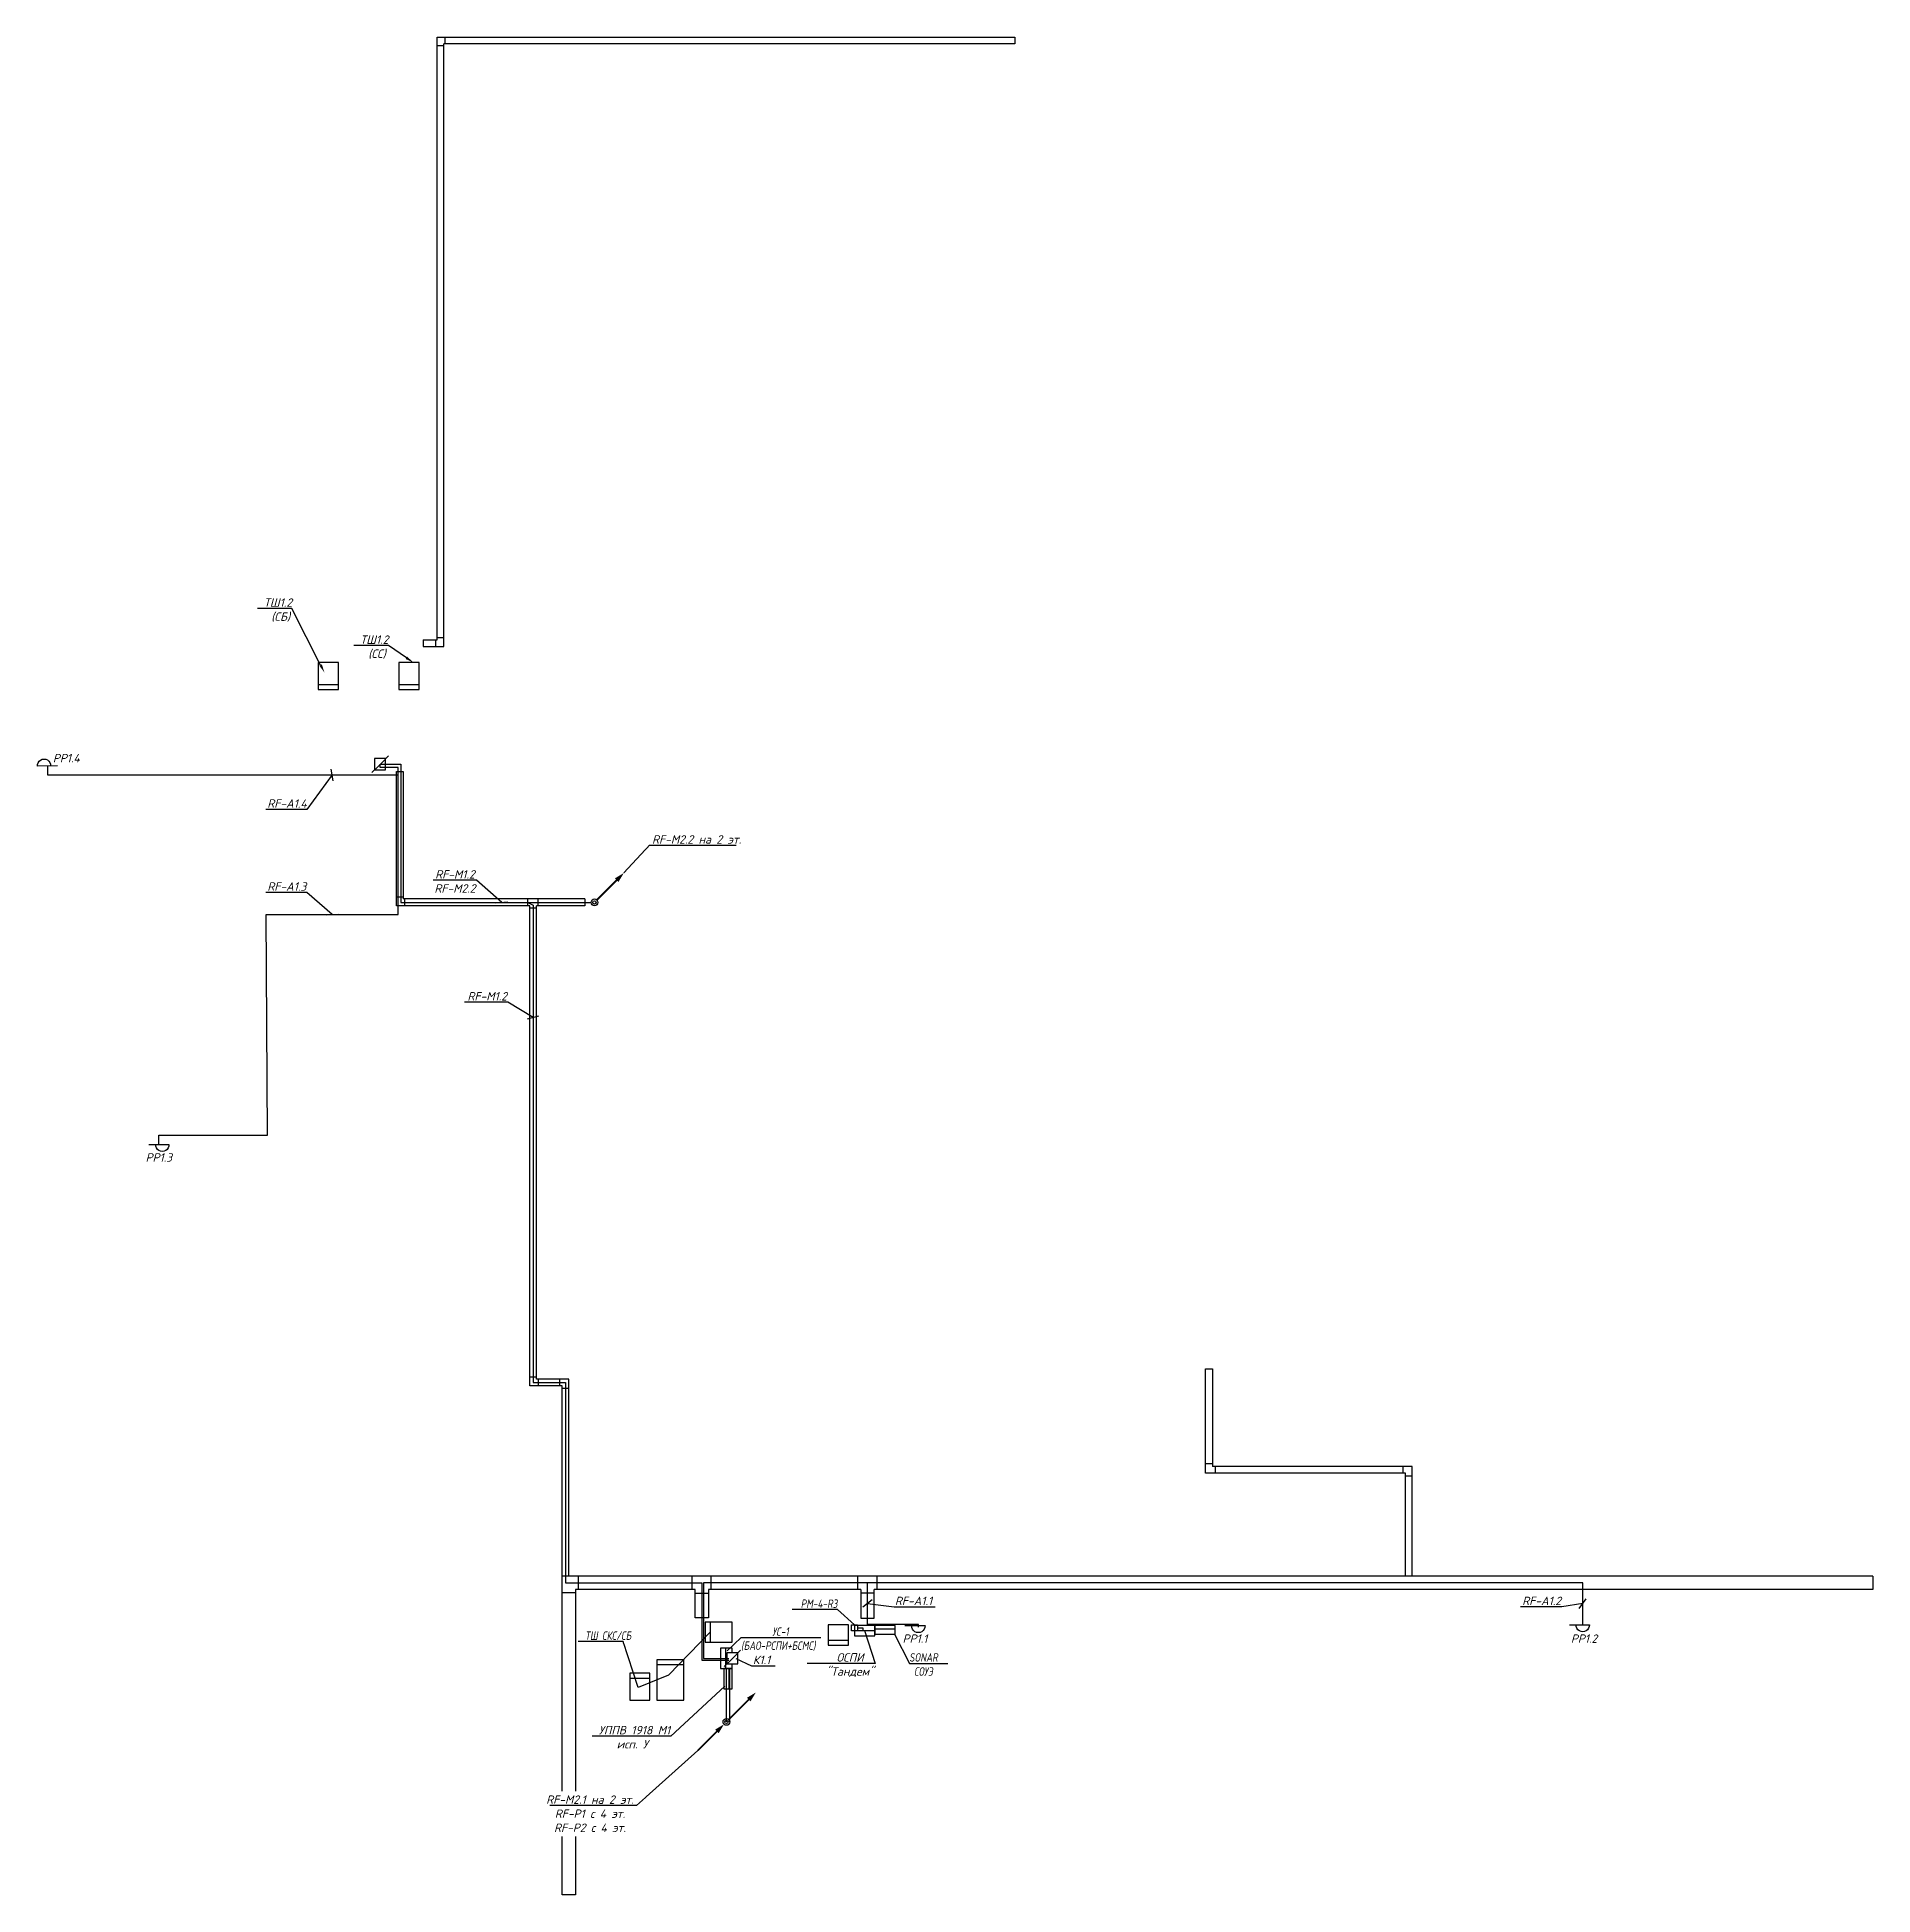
# Model space of a CAD drawing. Header units: millimetres. Extents: x 6978 to 1314263, y -121816 to 20667.
# Drawn here: x 301189 to 355555, y -120644 to -65611 of the extents above; entities that cross this region are included whole.
import ezdxf
from ezdxf import colors
from ezdxf.entities.mleader import LeaderData, LeaderLine
from ezdxf.math import Vec2, Vec3

# ---------------------------------------------------------------- set-up
doc = ezdxf.new("R2010")
doc.units = ezdxf.units.MM
doc.set_wipeout_variables(frame=1)
for name, color, linetype, lineweight in [('Радио', 5, 'Continuous', 30), ('РФ_Каб.Абонентский', 3, 'Continuous', 30), ('РФ_Каб.Магистраль', 1, 'Continuous', 30), ('РФ_Каб.Распределтельный', 4, 'Continuous', 30), ('РФ_Розетка', 6, 'Continuous', 30), ('РФ_ТШ', 5, 'Continuous', 30), ('СС Текст', 7, 'Continuous', 25), ('СС_СКК_Лоток', 54, 'Continuous', 30), ('Текст Радио', 7, 'Continuous', 20)]:
    doc.layers.add(name, color=color, linetype=linetype, lineweight=lineweight)
doc.layers.add('СКС_ТШ', color=7, linetype='Continuous')
doc.layers.add('СОУЭ_Оборуд.', color=7, linetype='Continuous')
doc.styles.add('ISOCPEUR', font='isocpeui.ttf', dxfattribs={"height": 2.5})

msp = doc.modelspace()

# ---------------------------------------------------------------- texts
at = {"layer": 'СОУЭ_Оборуд.', "char_height": 250, "width": 594.035, "attachment_point": 5, "style": 'ISOCPEUR'}
for s, insert in [('РР1.4', (302053.8, -86967.3)), ('РР1.3', (304793.3, -98799.8)), ('РР1.1', (327186.8, -113053.7)), ('РР1.2', (347002.4, -113053.7))]:
    msp.add_mtext(s, dxfattribs=dict(at, insert=insert))

# ---------------------------------------------------------------- blocks, each defined once
blk = doc.blocks.new('*U279')
at = {"color": 0, "const_width": 0.5}
blk.add_lwpolyline([(0.71, 0.71), (6.59, 6.59)], dxfattribs=at)
at = {"color": 0}
blk.add_lwpolyline([(8.71, 8.71, 0, 1.5, 0), (6.59, 6.59, 2, 2, 0)], format="xyseb", dxfattribs=at)
for radius in [1, 0.5]:
    blk.add_circle((0, 0), radius, dxfattribs=at)
blk = doc.blocks.new('*U281')
at = {"color": 0}
blk.add_lwpolyline([(-0.71, -0.71, 0, 1.5, 0), (-2.83, -2.83, 2, 2, 0)], format="xyseb", dxfattribs=at)
at = {"color": 0, "const_width": 0.5}
blk.add_lwpolyline([(-8.5, -8.5), (-2.83, -2.83)], dxfattribs=at)
at = {"color": 0}
for radius in [1, 0.5]:
    blk.add_circle((0, 0), radius, dxfattribs=at)
blk = doc.blocks.new('_None')
blk = doc.blocks.new('1й этаж лоток')
at = {"layer": 'СС_СКК_Лоток', "color": 0}
for p, q in [((313033, -83464), (313033, -65611)), ((313033, -65611), (330140, -65611)), ((313233, -65872), (313033, -65872)), ((330140, -65811), (313233, -65811)), ((313233, -83664), (313233, -65811)), ((313276, -65811), (313276, -65611)), ((330140, -65611), (330140, -65811)), ((312624, -83464), (313033, -83464)), ((312624, -83464), (312624, -83664)), ((312983, -83464), (312983, -83664)), ((313033, -83397), (313233, -83397)), ((312624, -83664), (313233, -83664)), ((311832, -91342), (311832, -87368)), ((311832, -87368), (312032, -87368)), ((312032, -87368), (312032, -91142)), ((312032, -91084), (311832, -91084)), ((315779, -91342), (311832, -91342)), ((315731, -91142), (312032, -91142)), ((312070, -91142), (312070, -91342)), ((315722, -91342), (315722, -91142)), ((317414, -91142), (315731, -91142)), ((315779, -105563), (315779, -91342)), ((315979, -105363), (315979, -91342)), ((317414, -91342), (315979, -91342)), ((316029, -91342), (316029, -91142)), ((317414, -91142), (317414, -91342)), ((315779, -91401), (315979, -91401)), ((335795, -108153), (335795, -105058)), ((335795, -105058), (335995, -105058)), ((335995, -105058), (335995, -107953)), ((315979, -105307), (315779, -105307)), ((316736, -105563), (315779, -105563)), ((316936, -105363), (315979, -105363)), ((316027, -105363), (316027, -105563)), ((316673, -105563), (316673, -105363)), ((316736, -111200), (316736, -105563)), ((316736, -105630), (316936, -105630)), ((316936, -111200), (316936, -105363)), ((335995, -107878), (335795, -107878)), ((341714, -108153), (335795, -108153)), ((341914, -107953), (335995, -107953)), ((336081, -107953), (336081, -108153)), ((341646, -108153), (341646, -107953)), ((341714, -111200), (341714, -108153)), ((341714, -108236), (341914, -108236)), ((341914, -111200), (341914, -107953)), ((316736, -120644), (316736, -111200)), ((355555, -111200), (316736, -111200)), ((317136, -111695), (316736, -111695)), ((320675, -111600), (317136, -111600)), ((317136, -111600), (317136, -120644)), ((317218, -111600), (317218, -111200)), ((320592, -111600), (320592, -111200)), ((320675, -112442), (320675, -111600)), ((320675, -111709), (321075, -111709)), ((325583, -111600), (321075, -111600)), ((321075, -111600), (321075, -112442)), ((321152, -111600), (321152, -111200)), ((325491, -111600), (325491, -111200)), ((325583, -111600), (325583, -112443)), ((325583, -111695), (325983, -111695)), ((355555, -111600), (325983, -111600)), ((325983, -112443), (325983, -111600)), ((326064, -111600), (326064, -111200)), ((355555, -111200), (355555, -111600)), ((321075, -112442), (320675, -112442)), ((325583, -112443), (325983, -112443)), ((317136, -120644), (316736, -120644))]:
    blk.add_line(p, q, dxfattribs=at)
blk = doc.blocks.new('*U168')
at = {"color": 0, "lineweight": 30}
blk.add_lwpolyline([(300, 0), (300, 800), (-300, 800), (-300, 0)], close=True, dxfattribs=at)
blk.add_lwpolyline([(300, 650), (-300, 650)], dxfattribs=at)
blk = doc.blocks.new('*U169')
at = {"color": 0, "lineweight": 30}
blk.add_lwpolyline([(400, 0), (400, 1200), (-400, 1200), (-400, 0)], close=True, dxfattribs=at)
blk.add_lwpolyline([(400, 1050), (-400, 1050)], dxfattribs=at)
blk = doc.blocks.new('*U170')
at = {"color": 0, "lineweight": 30}
blk.add_lwpolyline([(600, 0), (600, 600), (0, 600), (0, 0)], close=True, dxfattribs=at)
blk.add_lwpolyline([(600, 450), (0, 450)], dxfattribs=at)
blk = doc.blocks.new('Радио розетка')
at = {"layer": 'РФ_Розетка'}
blk.add_line((0, 0), (594, 0), dxfattribs=at)
blk.add_ellipse((398, 12), major_axis=(139, 139), ratio=1, start_param=5.436911, end_param=8.700256, dxfattribs=at)
blk = doc.blocks.new('*U277')
at = {"color": 0, "lineweight": 30}
blk.add_lwpolyline([(600, 0), (600, 350), (0, 350), (0, 0)], close=True, dxfattribs=at)
blk.add_lwpolyline([(600, 200), (0, 200)], dxfattribs=at)
blk = doc.blocks.new('*U276')
at = {"color": 0, "lineweight": 30}
blk.add_lwpolyline([(600, 0), (600, 250), (0, 250), (0, 0)], close=True, dxfattribs=at)
blk.add_lwpolyline([(600, 100), (0, 100)], dxfattribs=at)
blk = doc.blocks.new('A$Cc576eae1')
at = {"lineweight": 30}
blk.add_wipeout([(-164, 164), (164, 164), (164, -164), (-164, -164)], dxfattribs=at)
at = {"layer": 'Радио'}
for points in [[(245, 245), (-245, -245)], [(-164, -164), (164, -164), (164, 164), (-164, 164), (-164, -164)]]:
    blk.add_lwpolyline(points, dxfattribs=at)
blk = doc.blocks.new('*U288')
at = {"color": 0, "lineweight": 30}
blk.add_lwpolyline([(600, 0), (600, 300), (0, 300), (0, 0)], close=True, dxfattribs=at)
blk.add_lwpolyline([(600, 150), (0, 150)], dxfattribs=at)
blk = doc.blocks.new('_Oblique')
at = {"color": 0, "linetype": 'ByBlock', "lineweight": -2}
blk.add_line((-0.5, -0.5), (0.5, 0.5), dxfattribs=at)

# ---------------------------------------------------------------- linework, layer by layer
at = {"layer": 'РФ_Каб.Магистраль'}
msp.add_lwpolyline([(311345.5, -87147.5), (311957.2, -87147.5), (311957.2, -91242.2), (317564.7, -91242.2)], dxfattribs=at)
at = {"layer": 'РФ_ТШ', "color": 1, "lineweight": 30, "true_color": 0xf50000}
msp.add_lwpolyline([(325311.2, -112642.5), (325484.7, -112642.5), (325484.7, -112821.7), (325311.2, -112821.7)], close=True, dxfattribs=at)
msp.add_lwpolyline([(325484.7, -112732.1), (325646.1, -112732.1), (325646.1, -112817.5)], dxfattribs=at)

# ---------------------------------------------------------------- block references
at = {"layer": 'РФ_Розетка', "xscale": -1}
for p, rotation in [((301790, -87201.6), 0.606944597830168), ((304496.3, -98413.5), 180), ((326889.7, -112667.5), 180), ((346566.8, -112642.5), 180)]:
    msp.add_blockref('Радио розетка', p, dxfattribs=dict(at, rotation=rotation))
at = {"layer": 'РФ_ТШ', "lineweight": 30}
for name, p, rotation in [('*U288', (325996.1, -112667.5), 180), ('*U277', (321776.3, -113938.5), 89.99999999999999), ('*U276', (321776.3, -114538.5), 89.99999999999999)]:
    msp.add_blockref(name, p, dxfattribs=dict(at, rotation=rotation))
at = {"layer": 'РФ_ТШ', "color": 3, "lineweight": 30, "rotation": 180}
msp.add_blockref('*U276', (326596.1, -112667.5), dxfattribs=at)
at = {"layer": 'СКС_ТШ', "color": 251, "lineweight": 30, "true_color": 0x636466}
for name, p, rotation in [('*U168', (309809.5, -84137.5), 180), ('*U168', (312203.7, -84137.5), 180), ('*U168', (321773.7, -112862.5), 90), ('*U170', (325215.4, -112644.9), 180)]:
    msp.add_blockref(name, p, dxfattribs=dict(at, rotation=rotation))
for name, p in [('*U169', (319938.6, -114881.4)), ('*U168', (319038.6, -114881.4))]:
    msp.add_blockref(name, p, dxfattribs=at)
at = {"layer": 'СС_СКК_Лоток'}
msp.add_blockref('1й этаж лоток', (0, 0), dxfattribs=at)
at = {"layer": 'СС_СКК_Лоток', "xscale": 100, "yscale": 100, "zscale": 100}
for name, p in [('*U279', (317694.7, -91242.2)), ('*U279', (321602.3, -115520.8)), ('*U281', (321602.3, -115520.8))]:
    msp.add_blockref(name, p, dxfattribs=at)

msp.set_redraw_order([(e.dxf.handle, doc.entitydb.next_handle()) for e in msp.query("TEXT MTEXT ATTDEF DIMENSION ARC_DIMENSION")])  # texts and dimensions are drawn at this point

# ---------------------------------------------------------------- leaders
at = {"layer": 'СС Текст', "color": 7, "lineweight": 0}
ml = msp.add_multileader_mtext('Standard', dxfattribs=at)
ml.set_content('{\\C256;RF-А1.4}', color=7, style='ISOCPEUR')
ml.set_leader_properties()
ml.set_arrow_properties(name='OBLIQUE')
ml.build(insert=Vec2(0, 0))
ml.multileader.update_dxf_attribs({"has_dogleg": 0, "text_left_attachment_type": 6, "text_right_attachment_type": 6, "dogleg_length": 100, "arrow_head_size": 250})
ctx = ml.context
ctx.base_point, ctx.char_height, ctx.arrow_head_size, ctx.landing_gap_size, ctx.plane_origin = Vec3(307999.8, -88488.7), 250, 250, 0, Vec3(320914.6, -91871.9)
ctx.left_attachment, ctx.right_attachment, ctx.text_align_type = 6, 6, 1
notes = []
notes.append((ctx, [(0, (1, 1, 0), (309277.3, -88488.7), (-1, 0), 100, [(0, [(309925.8, -87467.5)], 0, [])])]))
ctx.mtext.insert, ctx.mtext.width, ctx.mtext.alignment, ctx.mtext.flow_direction = Vec3(308588.5, -88188.7), 1991.197, 2, 5
ml = msp.add_multileader_mtext('Standard', dxfattribs=at)
ml.set_content('{\\C256;RF-А1.3}', color=7, style='ISOCPEUR')
ml.set_leader_properties()
ml.set_arrow_properties(name='OBLIQUE')
ml.build(insert=Vec2(0, 0))
ml.multileader.update_dxf_attribs({"has_dogleg": 0, "text_left_attachment_type": 6, "text_right_attachment_type": 6, "dogleg_length": 100, "arrow_head_size": 250})
ctx = ml.context
ctx.base_point, ctx.char_height, ctx.arrow_head_size, ctx.landing_gap_size, ctx.plane_origin = Vec3(307990.3, -90948.3), 250, 250, 0, Vec3(320914.6, -94331.5)
ctx.left_attachment, ctx.right_attachment, ctx.text_align_type = 6, 6, 1
notes.append((ctx, [(0, (1, 1, 0), (309277.3, -90948.3), (-1, 0), 100, [(0, [(309925.8, -91602.5)], 0, [])])]))
ctx.mtext.insert, ctx.mtext.width, ctx.mtext.alignment, ctx.mtext.flow_direction = Vec3(308583.8, -90648.3), 1991.197, 2, 5
ml = msp.add_multileader_mtext('Standard', dxfattribs=at)
ml.set_content('{\\C256;RF-М1.2\\PRF-М2.2}', color=7, style='ISOCPEUR')
ml.set_leader_properties()
ml.set_arrow_properties(name='OBLIQUE')
ml.build(insert=Vec2(0, 0))
ml.multileader.update_dxf_attribs({"has_dogleg": 0, "text_left_attachment_type": 6, "text_right_attachment_type": 6, "dogleg_length": 100, "arrow_head_size": 250})
ctx = ml.context
ctx.base_point, ctx.char_height, ctx.arrow_head_size, ctx.landing_gap_size, ctx.plane_origin = Vec3(312924.5, -90588), 250, 250, 0, Vec3(325938.2, -93971.2)
ctx.left_attachment, ctx.right_attachment, ctx.text_align_type = 6, 6, 1
notes.append((ctx, [(0, (1, 1, 0), (314300.9, -90588), (-1, 0), 100, [(0, [(314949.4, -91242.2)], 0, [])])]))
ctx.mtext.insert, ctx.mtext.width, ctx.mtext.alignment, ctx.mtext.flow_direction = Vec3(313562.7, -90288), 1991.197, 2, 5
ml = msp.add_multileader_mtext('Standard', dxfattribs=at)
ml.set_content('{\\C256;RF-М1.2}', color=7, style='ISOCPEUR')
ml.set_leader_properties()
ml.set_arrow_properties(name='OBLIQUE')
ml.build(insert=Vec2(0, 0))
ml.multileader.update_dxf_attribs({"has_dogleg": 0, "text_left_attachment_type": 6, "text_right_attachment_type": 6, "dogleg_length": 100, "arrow_head_size": 250})
ctx = ml.context
ctx.base_point, ctx.char_height, ctx.arrow_head_size, ctx.landing_gap_size, ctx.plane_origin = Vec3(313906.3, -94200.1), 250, 250, 0, Vec3(326868, -97337.1)
ctx.left_attachment, ctx.right_attachment, ctx.text_align_type = 6, 6, 1
notes.append((ctx, [(0, (1, 1, 0), (315230.7, -94200.1), (-1, 0), 100, [(0, [(315879.3, -94648.3)], 0, [])])]))
ctx.mtext.insert, ctx.mtext.width, ctx.mtext.alignment, ctx.mtext.flow_direction = Vec3(314518.5, -93900.1), 1991.197, 2, 5
ml = msp.add_multileader_mtext('Standard', dxfattribs=at)
ml.set_content('{\\fISOCPEUR|b0|i0|c204|p34;\\Q10;\\W0.8;\\C256;РМ-4-R3}', color=7, style='ISOCPEUR')
ml.set_leader_properties()
ml.set_arrow_properties(name='NONE')
ml.build(insert=Vec2(0, 0))
ml.multileader.update_dxf_attribs({"has_dogleg": 0, "text_left_attachment_type": 6, "text_right_attachment_type": 6, "dogleg_length": 100, "arrow_head_size": 250})
ctx = ml.context
ctx.base_point, ctx.char_height, ctx.arrow_head_size, ctx.landing_gap_size, ctx.plane_origin = Vec3(323805.6, -112194.4), 250, 250, 0, Vec3(336627, -115331.3)
ctx.left_attachment, ctx.right_attachment, ctx.text_align_type = 6, 6, 1
notes.append((ctx, [(0, (1, 1, 0), (324989.7, -112194.4), (-1, 0), 100, [(0, [(325397.9, -112642.5)], 0, [])])]))
ctx.mtext.insert, ctx.mtext.width, ctx.mtext.alignment, ctx.mtext.flow_direction = Vec3(324347.6, -111894.4), 1991.197, 2, 5
ml = msp.add_multileader_mtext('Standard', dxfattribs=at)
ml.set_content('{\\C256;RF-А1.1}', color=7, style='ISOCPEUR')
ml.set_leader_properties()
ml.set_arrow_properties(name='OBLIQUE')
ml.build(insert=Vec2(0, 0))
ml.multileader.update_dxf_attribs({"has_dogleg": 0, "text_left_attachment_type": 6, "text_right_attachment_type": 6, "dogleg_length": 100, "arrow_head_size": 250})
ctx = ml.context
ctx.base_point, ctx.char_height, ctx.arrow_head_size, ctx.landing_gap_size, ctx.plane_origin = Vec3(326571.3, -112111.1), 250, 250, 0, Vec3(339495.5, -115494.3)
ctx.left_attachment, ctx.right_attachment, ctx.text_align_type = 6, 6, 1
notes.append((ctx, [(1, (1, 1, 0), (326471.3, -112111.1), (1, 0), 100, [(0, [(325782.6, -112016.1)], 0, [])])]))
ctx.mtext.insert, ctx.mtext.width, ctx.mtext.alignment, ctx.mtext.flow_direction = Vec3(327144.6, -111811.1), 1991.197, 2, 5
ml = msp.add_multileader_mtext('Standard', dxfattribs=at)
ml.set_content('{\\C256;RF-А1.2}', color=7, style='ISOCPEUR')
ml.set_leader_properties()
ml.set_arrow_properties(name='OBLIQUE')
ml.build(insert=Vec2(0, 0))
ml.multileader.update_dxf_attribs({"has_dogleg": 0, "text_left_attachment_type": 6, "text_right_attachment_type": 6, "dogleg_length": 100, "arrow_head_size": 250})
ctx = ml.context
ctx.base_point, ctx.char_height, ctx.arrow_head_size, ctx.landing_gap_size, ctx.plane_origin = Vec3(345152.7, -112111.1), 250, 250, 0, Vec3(360678.1, -115494.3)
ctx.left_attachment, ctx.right_attachment, ctx.text_align_type = 6, 6, 1
notes.append((ctx, [(0, (1, 1, 0), (346439.8, -112111.1), (-1, 0), 100, [(0, [(346965.2, -112016.1)], 0, [])])]))
ctx.mtext.insert, ctx.mtext.width, ctx.mtext.alignment, ctx.mtext.flow_direction = Vec3(345746.2, -111811.1), 1991.197, 2, 5
ml = msp.add_multileader_mtext('Standard', dxfattribs=at)
ml.set_content('{\\fISOCPEUR|b0|i0|c204|p34;\\Q10;\\W0.8;\\C256;SONAR\\PСОУЭ}', color=7, style='ISOCPEUR')
ml.set_leader_properties()
ml.set_arrow_properties(name='NONE')
ml.build(insert=Vec2(0, 0))
ml.multileader.update_dxf_attribs({"has_dogleg": 0, "text_left_attachment_type": 6, "text_right_attachment_type": 6, "dogleg_length": 100, "arrow_head_size": 250})
ctx = ml.context
ctx.base_point, ctx.char_height, ctx.arrow_head_size, ctx.landing_gap_size, ctx.plane_origin = Vec3(327026.7, -113786.2), 250, 250, 0, Vec3(336897.3, -116785.9)
ctx.left_attachment, ctx.right_attachment, ctx.text_align_type = 6, 6, 1
notes.append((ctx, [(1, (1, 1, 0), (326926.7, -113786.2), (1, 0), 100, [(0, [(326579.7, -112917.5)], 0, [])])]))
ctx.mtext.insert, ctx.mtext.width, ctx.mtext.alignment, ctx.mtext.flow_direction = Vec3(327438.8, -113486.2), 1991.197, 2, 5
at = {"layer": 'СС_СКК_Лоток', "color": 8, "lineweight": 0}
ml = msp.add_multileader_mtext('Standard', dxfattribs=at)
ml.set_content('ТШ1.2\\P (СБ)', color=7, style='ISOCPEUR')
ml.set_leader_properties()
ml.build(insert=Vec2(0, 0))
ml.multileader.update_dxf_attribs({"has_dogleg": 0, "text_left_attachment_type": 6, "text_right_attachment_type": 6, "dogleg_length": 100, "arrow_head_size": 250})
ctx = ml.context
ctx.base_point, ctx.char_height, ctx.arrow_head_size, ctx.landing_gap_size, ctx.plane_origin = Vec3(307907.9, -82535.3), 250, 250, 0, Vec3(315681.7, -87425.4)
ctx.left_attachment, ctx.right_attachment, ctx.text_align_type = 6, 6, 1
notes.append((ctx, [(0, (1, 1, 0), (308835.7, -82535.3), (-1, 0), 100, [(0, [(309697.7, -84435.5)], 0, [])])]))
ctx.mtext.insert, ctx.mtext.width, ctx.mtext.alignment, ctx.mtext.flow_direction = Vec3(308321.8, -82235.3), 1520.837, 2, 5
ml = msp.add_multileader_mtext('Standard', dxfattribs=at)
ml.set_content('ТШ1.2\\P (СС)', color=7, style='ISOCPEUR')
ml.set_leader_properties()
ml.build(insert=Vec2(0, 0))
ml.multileader.update_dxf_attribs({"has_dogleg": 0, "text_left_attachment_type": 6, "text_right_attachment_type": 6, "dogleg_length": 100, "arrow_head_size": 250})
ctx = ml.context
ctx.base_point, ctx.char_height, ctx.arrow_head_size, ctx.landing_gap_size, ctx.plane_origin = Vec3(310761.9, -83633.5), 250, 250, 0, Vec3(317252.5, -86530.7)
ctx.left_attachment, ctx.right_attachment, ctx.text_align_type = 6, 6, 1
notes.append((ctx, [(0, (1, 1, 0), (311689.7, -83633.5), (-1, 0), 100, [(0, [(312331.7, -84137.5)], 0, [])])]))
ctx.mtext.insert, ctx.mtext.width, ctx.mtext.alignment, ctx.mtext.flow_direction = Vec3(311175.8, -83333.5), 1520.837, 2, 5
at = {"layer": 'СС_СКК_Лоток', "color": 7, "lineweight": 0}
ml = msp.add_multileader_mtext('Standard', dxfattribs=at)
ml.set_content('ОСПИ "Тандем"', color=7, style='ISOCPEUR')
ml.set_leader_properties()
ml.set_arrow_properties(name='NONE')
ml.build(insert=Vec2(0, 0))
ml.multileader.update_dxf_attribs({"has_dogleg": 0, "text_left_attachment_type": 6, "text_right_attachment_type": 6, "dogleg_length": 100, "arrow_head_size": 250})
ctx = ml.context
ctx.base_point, ctx.char_height, ctx.arrow_head_size, ctx.landing_gap_size, ctx.plane_origin = Vec3(324519, -113786.2), 250, 250, 0, Vec3(333538.6, -115340.1)
ctx.left_attachment, ctx.right_attachment, ctx.text_align_type = 6, 6, 1
notes.append((ctx, [(0, (1, 1, 0), (326109.9, -113786.2), (-1, 0), 100, [(0, [(325696.1, -112817.5)], 0, [])])]))
ctx.mtext.insert, ctx.mtext.width, ctx.mtext.alignment, ctx.mtext.flow_direction = Vec3(325264.5, -113486.2), 1991.197, 2, 5
for ctx, leaders in notes:
    for number, flags, end, landing, length, lines in leaders:
        leader = LeaderData()
        leader.index, (leader.has_last_leader_line, leader.has_dogleg_vector, leader.attachment_direction) = number, flags
        leader.last_leader_point, leader.dogleg_vector, leader.dogleg_length = Vec3(end), Vec3(landing), length
        for number, points, colour, breaks in lines:
            line = LeaderLine()
            line.index, line.vertices, line.color, line.breaks = number, Vec3.list(points), colors.encode_raw_color(colour), breaks
            leader.lines.append(line)
        ctx.leaders.append(leader)

# ---------------------------------------------------------------- next in the draw order: block references
at = {"layer": 'Радио'}
for p in [(311345.5, -87147.5), (321776.3, -113638.5)]:
    msp.add_blockref('A$Cc576eae1', p, dxfattribs=at)

# ---------------------------------------------------------------- next in the draw order: leaders
at = {"layer": 'Текст Радио', "color": 7, "lineweight": 0}
ml = msp.add_multileader_mtext('Standard', dxfattribs=at)
ml.set_content('{\\C256;RF-М2.1} на 2 эт.\\P{\\C256;RF-P1} с 4 эт.\\P{\\C256;RF-P2} с 4 эт.', color=7, style='ISOCPEUR')
ml.set_leader_properties()
ml.set_arrow_properties(name='NONE')
ml.build(insert=Vec2(0, 0))
ml.multileader.update_dxf_attribs({"has_dogleg": 0, "text_left_attachment_type": 6, "text_right_attachment_type": 6, "dogleg_length": 100, "arrow_head_size": 250})
ctx = ml.context
ctx.base_point, ctx.char_height, ctx.arrow_head_size, ctx.landing_gap_size, ctx.plane_origin = Vec3(316185.4, -117998.2), 250, 250, 0, Vec3(326466.4, -119552)
ctx.left_attachment, ctx.right_attachment, ctx.text_align_type = 6, 6, 1
notes = []
notes.append((ctx, [(0, (1, 1, 0), (319037.7, -117998.2), (-1, 0), 100, [(0, [(320752.3, -116370.8)], 0, [])])]))
ctx.mtext.insert, ctx.mtext.width, ctx.mtext.alignment, ctx.mtext.flow_direction = Vec3(317561.6, -117698.2), 3045.234, 2, 5
ctx.mtext.has_bg_fill, ctx.mtext.bg_color, ctx.mtext.bg_scale_factor, ctx.mtext.bg_transparency, ctx.mtext.use_window_bg_color = 1, -1027028792, 1.5, 0, 1
for ctx, leaders in notes:
    for number, flags, end, landing, length, lines in leaders:
        leader = LeaderData()
        leader.index, (leader.has_last_leader_line, leader.has_dogleg_vector, leader.attachment_direction) = number, flags
        leader.last_leader_point, leader.dogleg_vector, leader.dogleg_length = Vec3(end), Vec3(landing), length
        for number, points, colour, breaks in lines:
            line = LeaderLine()
            line.index, line.vertices, line.color, line.breaks = number, Vec3.list(points), colors.encode_raw_color(colour), breaks
            leader.lines.append(line)
        ctx.leaders.append(leader)

# ---------------------------------------------------------------- next in the draw order: linework, layer by layer
at = {"layer": 'РФ_Каб.Абонентский'}
for points in [[(301493, -87204.7), (301493, -87467.5), (311882.2, -87467.5), (311882.2, -87247.5), (311345.5, -87247.5), (311345.5, -87147.5)], [(304793.3, -98413.5), (304793.3, -98137.5), (308011.2, -98137.4), (307969.4, -91602.5), (311882.2, -91602.5), (311882.2, -87247.5), (311345.5, -87247.5), (311345.5, -87147.5)], [(346965.2, -112642.5), (346965.2, -111399.6), (320924.6, -111399.6), (320924.6, -113638.5), (321676.3, -113638.5)], [(327288.1, -112714.2), (327288.1, -112632.5), (325782.6, -112632.5), (325782.6, -111399.6), (320924.6, -111399.6), (320924.6, -113638.5), (321676.3, -113638.5)]]:
    msp.add_lwpolyline(points, dxfattribs=at)
at = {"layer": 'РФ_Каб.Магистраль'}
for points in [[(311345.5, -87147.5), (311957.2, -87147.5), (311957.2, -91242.2), (315722.1, -91242.2), (315879.3, -91321.7), (315879.3, -105463), (316836, -105463), (316836, -111399.6), (320874.6, -111399.6), (320874.6, -113688.5), (321676.3, -113688.5)], [(321602.3, -115520.8), (321602.3, -113938.5)]]:
    msp.add_lwpolyline(points, dxfattribs=at)
at = {"layer": 'РФ_Каб.Распределтельный'}
msp.add_lwpolyline([(321702.3, -115520.8), (321702.3, -113938.5)], dxfattribs=at)

# ---------------------------------------------------------------- next in the draw order: leaders
at = {"layer": 'СС Текст', "color": 7, "lineweight": 0}
ml = msp.add_multileader_mtext('Standard', dxfattribs=at)
ml.set_content('{\\fISOCPEUR|b0|i0|c204|p34;\\Q10;\\W0.8;\\C256; УС-1 \\P(БАО-РСПИ+БСМС)}', color=7, style='ISOCPEUR')
ml.set_leader_properties()
ml.set_arrow_properties(name='NONE')
ml.build(insert=Vec2(0, 0))
ml.multileader.update_dxf_attribs({"has_dogleg": 0, "text_left_attachment_type": 6, "text_right_attachment_type": 6, "dogleg_length": 100, "arrow_head_size": 250})
ctx = ml.context
ctx.base_point, ctx.char_height, ctx.arrow_head_size, ctx.landing_gap_size, ctx.plane_origin = Vec3(322044.1, -113020.1), 250, 250, 0, Vec3(330117.6, -114901)
ctx.left_attachment, ctx.right_attachment, ctx.text_align_type = 6, 6, 1
notes = []
notes.append((ctx, [(1, (1, 1, 0), (321944.1, -113020.1), (1, 0), 100, [(0, [(321624.3, -113411.9)], 0, [])])]))
ctx.mtext.insert, ctx.mtext.width, ctx.mtext.defined_height, ctx.mtext.alignment, ctx.mtext.flow_direction = Vec3(323140.6, -112720.1), 2333.725, 871.9, 2, 5
at = {"layer": 'СС_СКК_Лоток', "color": 7, "lineweight": 0}
ml = msp.add_multileader_mtext('Standard', dxfattribs=at)
ml.set_content('К1.1', color=7, style='ISOCPEUR')
ml.set_leader_properties()
ml.set_arrow_properties(name='NONE')
ml.build(insert=Vec2(0, 0))
ml.multileader.update_dxf_attribs({"has_dogleg": 0, "text_left_attachment_type": 6, "text_right_attachment_type": 6, "dogleg_length": 100, "arrow_head_size": 250})
ctx = ml.context
ctx.base_point, ctx.char_height, ctx.arrow_head_size, ctx.landing_gap_size, ctx.plane_origin = Vec3(322349, -113859.6), 250, 250, 0, Vec3(330453.5, -115340.1)
ctx.left_attachment, ctx.right_attachment, ctx.text_align_type = 6, 6, 1
notes.append((ctx, [(1, (1, 1, 0), (322249, -113859.6), (1, 0), 100, [(0, [(321879.8, -113638.5)], 0, [])])]))
ctx.mtext.insert, ctx.mtext.width, ctx.mtext.alignment, ctx.mtext.flow_direction = Vec3(322643.2, -113559.6), 794.268, 2, 5
for ctx, leaders in notes:
    for number, flags, end, landing, length, lines in leaders:
        leader = LeaderData()
        leader.index, (leader.has_last_leader_line, leader.has_dogleg_vector, leader.attachment_direction) = number, flags
        leader.last_leader_point, leader.dogleg_vector, leader.dogleg_length = Vec3(end), Vec3(landing), length
        for number, points, colour, breaks in lines:
            line = LeaderLine()
            line.index, line.vertices, line.color, line.breaks = number, Vec3.list(points), colors.encode_raw_color(colour), breaks
            leader.lines.append(line)
        ctx.leaders.append(leader)

# ---------------------------------------------------------------- next in the draw order: leaders
at = {"layer": 'СС Текст', "color": 7, "lineweight": 0}
ml = msp.add_multileader_mtext('Standard', dxfattribs=at)
ml.set_content('{\\fISOCPEUR|b0|i0|c204|p34;\\Q10;\\W0.8;\\C256; \\fISOCPEUR|b0|i1|c204|p34;\\Q0;\\W1;УППВ 1918 М1 исп. У}', color=7, style='ISOCPEUR')
ml.set_leader_properties()
ml.set_arrow_properties(name='NONE')
ml.build(insert=Vec2(0, 0))
ml.multileader.update_dxf_attribs({"has_dogleg": 0, "text_left_attachment_type": 6, "text_right_attachment_type": 6, "dogleg_length": 100, "arrow_head_size": 250})
ctx = ml.context
ctx.base_point, ctx.char_height, ctx.arrow_head_size, ctx.landing_gap_size, ctx.plane_origin = Vec3(317676.4, -115940.9), 250, 250, 0, Vec3(326938.3, -117349)
ctx.left_attachment, ctx.right_attachment, ctx.text_align_type = 6, 6, 1
notes = []
notes.append((ctx, [(0, (1, 1, 0), (320055.9, -115940.9), (-1, 0), 100, [(0, [(321552.6, -114458.8)], 0, [])])]))
ctx.mtext.insert, ctx.mtext.width, ctx.mtext.defined_height, ctx.mtext.alignment, ctx.mtext.flow_direction = Vec3(318816.2, -115640.9), 2304.765, 790.8, 2, 5
ctx.mtext.has_bg_fill, ctx.mtext.bg_color, ctx.mtext.bg_scale_factor, ctx.mtext.bg_transparency, ctx.mtext.use_window_bg_color = 1, -1027028792, 1.5, 0, 1
at = {"layer": 'Текст Радио', "color": 7, "lineweight": 0}
ml = msp.add_multileader_mtext('Standard', dxfattribs=at)
ml.set_content('{\\C256;RF-М2.2} на 2 эт.', color=7, style='ISOCPEUR')
ml.set_leader_properties()
ml.set_arrow_properties(name='NONE')
ml.build(insert=Vec2(0, 0))
ml.multileader.update_dxf_attribs({"has_dogleg": 0, "text_left_attachment_type": 6, "text_right_attachment_type": 6, "dogleg_length": 100, "arrow_head_size": 250})
ctx = ml.context
ctx.base_point, ctx.char_height, ctx.arrow_head_size, ctx.landing_gap_size, ctx.plane_origin = Vec3(319324.7, -89552.6), 250, 250, 0, Vec3(329403, -90456.3)
ctx.left_attachment, ctx.right_attachment, ctx.text_align_type = 6, 6, 1
notes.append((ctx, [(1, (1, 1, 0), (319224.7, -89552.6), (1, 0), 100, [(0, [(318565.4, -90371.5)], 0, [])])]))
ctx.mtext.insert, ctx.mtext.width, ctx.mtext.alignment, ctx.mtext.flow_direction = Vec3(320721.1, -89252.6), 3045.234, 2, 5
ctx.mtext.has_bg_fill, ctx.mtext.bg_color, ctx.mtext.bg_scale_factor, ctx.mtext.bg_transparency, ctx.mtext.use_window_bg_color = 1, -1027028792, 1.5, 0, 1
for ctx, leaders in notes:
    for number, flags, end, landing, length, lines in leaders:
        leader = LeaderData()
        leader.index, (leader.has_last_leader_line, leader.has_dogleg_vector, leader.attachment_direction) = number, flags
        leader.last_leader_point, leader.dogleg_vector, leader.dogleg_length = Vec3(end), Vec3(landing), length
        for number, points, colour, breaks in lines:
            line = LeaderLine()
            line.index, line.vertices, line.color, line.breaks = number, Vec3.list(points), colors.encode_raw_color(colour), breaks
            leader.lines.append(line)
        ctx.leaders.append(leader)

# ---------------------------------------------------------------- next in the draw order: leaders
at = {"layer": 'СС Текст', "color": 8, "lineweight": 0}
ml = msp.add_multileader_mtext('Standard', dxfattribs=at)
ml.set_content('{\\fISOCPEUR|b0|i0|c204|p34;\\Q10;\\W0.8;\\C256;ТШ СКС/СБ}', color=7, style='ISOCPEUR')
ml.set_leader_properties()
ml.set_arrow_properties(name='NONE')
ml.build(insert=Vec2(0, 0))
ml.multileader.update_dxf_attribs({"has_dogleg": 0, "text_left_attachment_type": 6, "text_right_attachment_type": 6, "dogleg_length": 100, "arrow_head_size": 250})
ctx = ml.context
ctx.base_point, ctx.char_height, ctx.arrow_head_size, ctx.landing_gap_size, ctx.plane_origin = Vec3(317659.3, -113140.1), 250, 250, 0, Vec3(326021, -114548.2)
ctx.left_attachment, ctx.right_attachment, ctx.text_align_type = 6, 6, 1
notes = []
notes.append((ctx, [(0, (1, 1, 0), (318643.4, -113140.1), (-1, 0), 100, [(2, [(321123.7, -112862.5), (319890.6, -114131.5), (318992.1, -114504.7)], 0, [])])]))
ctx.mtext.insert, ctx.mtext.width, ctx.mtext.defined_height, ctx.mtext.alignment, ctx.mtext.flow_direction = Vec3(318101.4, -112840.1), 1314.398, 790.8, 2, 5
ctx.mtext.has_bg_fill, ctx.mtext.bg_color, ctx.mtext.bg_scale_factor, ctx.mtext.bg_transparency, ctx.mtext.use_window_bg_color = 1, -1027028792, 1.5, 0, 1
for ctx, leaders in notes:
    for number, flags, end, landing, length, lines in leaders:
        leader = LeaderData()
        leader.index, (leader.has_last_leader_line, leader.has_dogleg_vector, leader.attachment_direction) = number, flags
        leader.last_leader_point, leader.dogleg_vector, leader.dogleg_length = Vec3(end), Vec3(landing), length
        for number, points, colour, breaks in lines:
            line = LeaderLine()
            line.index, line.vertices, line.color, line.breaks = number, Vec3.list(points), colors.encode_raw_color(colour), breaks
            leader.lines.append(line)
        ctx.leaders.append(leader)

doc.saveas('drawing.dxf')
